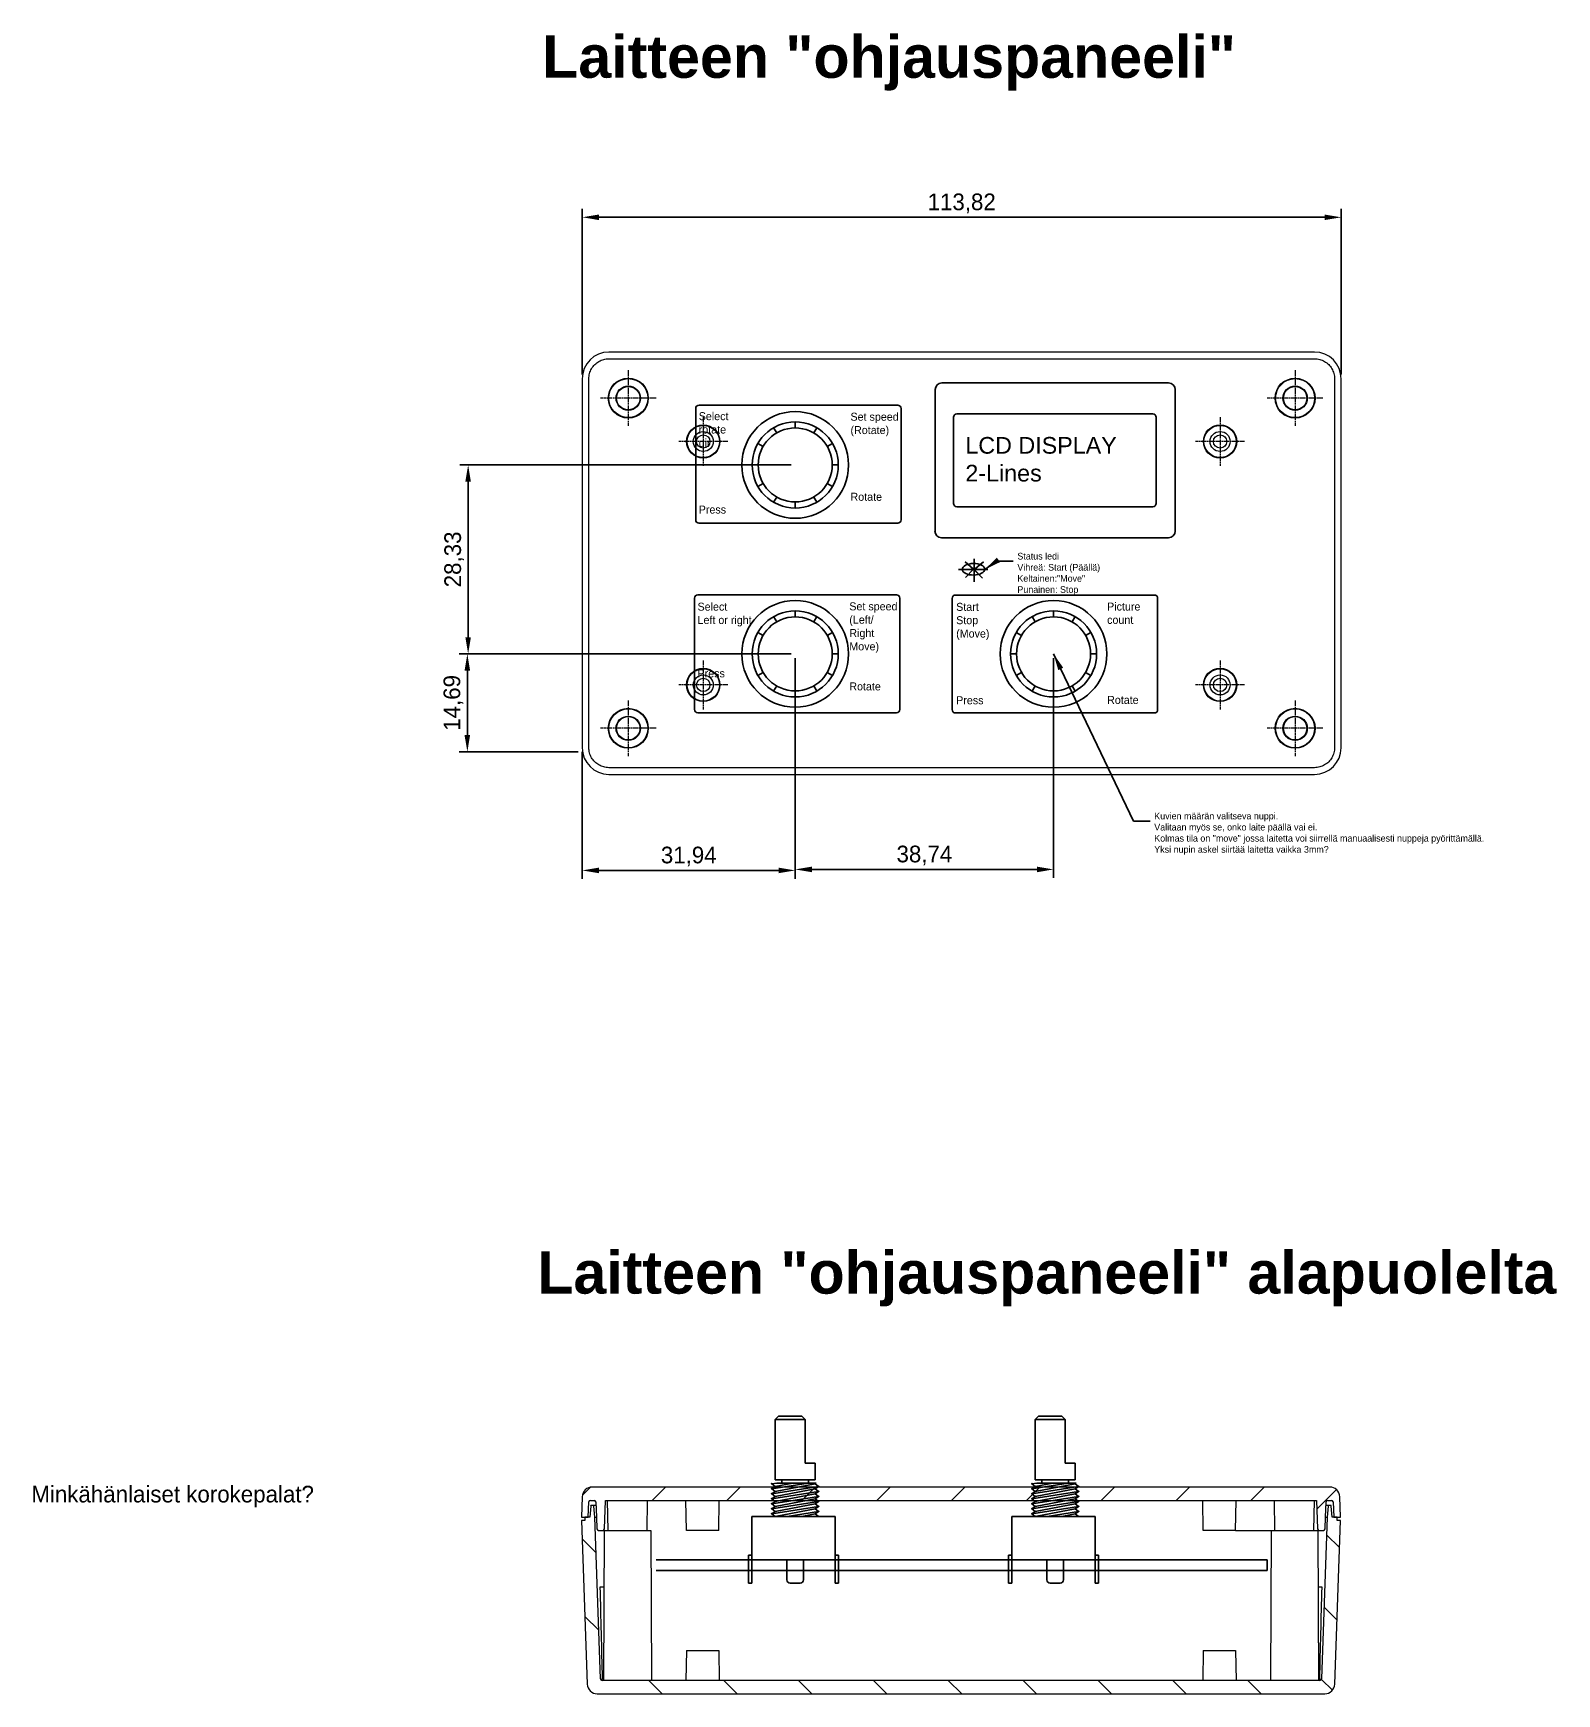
# Model space of a CAD drawing. Header units: millimetres. Extents: x -784753 to 2894, y -738 to 77802.
# Drawn here: x 950.7 to 1179.2, y -738.1 to -489.1 of the extents above; entities that cross this region are included whole.
import ezdxf

# ---------------------------------------------------------------- set-up
doc = ezdxf.new("R2010")
doc.units = ezdxf.units.MM
doc.linetypes.add('CHAIN', pattern=[0.7087, 0.4724, -0.0591, 0.1181, -0.0591])
for name, color, linetype, lineweight in [('Center Mark (ANSI)', 7, 'Continuous', 9), ('Dimension (ANSI)', 51, 'Continuous', 9), ('Hatch (ANSI)', 9, 'Continuous', 9), ('Symbol (ANSI)', 7, 'Continuous', 9), ('Visible (ANSI)', 7, 'Continuous', 18)]:
    doc.layers.add(name, color=color, linetype=linetype, lineweight=lineweight)
doc.layers.add('Comments', color=50, linetype='Continuous')
doc.styles.add('Text Style48', font='ARIALBD.TTF')
doc.dimstyles.new('ISO-25', dxfattribs={"dimtxt": 2.5, "dimasz": 2.5, "dimexe": 1.25, "dimexo": 0.625, "dimtad": 1, "dimtxsty": 'Standard', "dimcen": 2.5, "dimadec": 0, "dimazin": 0, "dimtfac": 1, "dimtmove": 0, "dimatfit": 3, "dimfxl": 0, "dimarcsym": 0})

msp = doc.modelspace()

# ---------------------------------------------------------------- texts
at = {"char_height": 1.2, "width": 7.72906, "attachment_point": 1}
for s, insert in [('Select \\Protate\\Pdir.\\P\\P\\P\\P\\PPress', (1050.497, -545.903)), ('Set speed\\P(Rotate)\\P\\P\\P\\P\\PRotate', (1073.256, -545.985)), ('Select\\PLeft or right\\P\\P\\P\\PPress', (1050.32, -574.463)), ('Set speed\\P(Left/\\PRight\\PMove)\\P\\P\\PRotate', (1073.079, -574.416)), ('Start\\PStop\\P(Move)\\P\\P\\P\\P\\PPress', (1089.104, -574.492)), ('Picture count\\P\\P\\P\\P\\P\\PRotate', (1111.735, -574.445))]:
    msp.add_mtext(s, dxfattribs=dict(at, insert=insert))
at = {"layer": 'Comments', "attachment_point": 1}
for s, insert, char_height, width in [('Status ledi\\PVihreä: Start (Päällä)\\PKeltainen:"Move"\\PPunainen: Stop', (1098.282, -566.996), 1, 22.20321), ('Kuvien määrän valitseva nuppi.\\PValitaan myös se, onko laite päällä vai ei.\\PKolmas tila on "move" jossa laitetta voi siirrellä manuaalisesti nuppeja pyörittämällä.\\PYksi nupin askel siirtää laitetta vaikka 3mm?', (1118.808, -605.955), 1, 47.68318), ('Minkähänlaiset korokepalat?', (950.422, -706.873), 2.5, 71.51439)]:
    msp.add_mtext(s, dxfattribs=dict(at, insert=insert, char_height=char_height, width=width))
at = {"layer": 'Symbol (ANSI)', "char_height": 6.35, "attachment_point": 7, "style": 'Text Style48'}
for s, insert in [('Laitteen "ohjauspaneeli"', (1027.022, -497.686)), ('Laitteen "ohjauspaneeli" alapuolelta', (1026.288, -679.979))]:
    msp.add_mtext(s, dxfattribs=dict(at, insert=insert))

# ---------------------------------------------------------------- blocks, each defined once
blk = doc.blocks.new('DIGITAL-ENCODER-KNOB-TOPS')
for p, q in [((-2.78, 4.81), (-3.23, 5.59)), ((-3.23, 5.59), (-2.78, 4.81)), ((0, 5.55), (0, 6.46)), ((0, 6.46), (0, 5.55)), ((2.77, 4.81), (3.23, 5.59)), ((3.23, 5.59), (2.77, 4.81)), ((-4.81, 2.77), (-5.59, 3.23)), ((-5.59, 3.23), (-4.81, 2.77)), ((4.81, 2.77), (5.59, 3.23)), ((5.59, 3.23), (4.81, 2.77)), ((-5.55, 0), (-6.46, 0)), ((-6.46, 0), (-5.55, 0)), ((5.55, 0), (6.46, 0)), ((6.46, 0), (5.55, 0)), ((-5.59, -3.23), (-4.81, -2.78)), ((-4.81, -2.78), (-5.59, -3.23)), ((-2.78, -4.81), (-3.23, -5.59)), ((-3.23, -5.59), (-2.78, -4.81)), ((2.77, -4.81), (3.23, -5.59)), ((4.81, -2.78), (5.59, -3.23)), ((0, -5.55), (0, -6.46))]:
    blk.add_line(p, q)
for radius in [8, 6.46, 5.55]:
    blk.add_circle((0, 0), radius)
blk = doc.blocks.new('lcd-display')
at = {"color": 251}
for p, q in [((31.75, 5.15), (-2.25, 5.15)), ((-3.25, 4.15), (-3.25, -17.05)), ((32.75, -17.05), (32.75, 4.15)), ((-2.25, -18.05), (31.75, -18.05))]:
    blk.add_line(p, q, dxfattribs=at)
for p, q in [((-0.5, 0), (-0.5, -12.9)), ((29.4, 0.5), (0, 0.5)), ((29.9, -12.9), (29.9, 0)), ((0, -13.4), (29.4, -13.4))]:
    blk.add_line(p, q)
for centre, start, end in [((-2.25, 4.15), 90, 180), ((31.75, 4.15), 0, 90), ((-2.3, -17.05), 180, 270), ((31.75, -17.05), 270, 0)]:
    blk.add_arc(centre, 1, start, end, dxfattribs=at)
for centre, start, end in [((0, 0), 90, 180), ((29.4, 0), 0, 90), ((0, -12.9), 180, 270), ((29.4, -12.9), 270, 0)]:
    blk.add_arc(centre, 0.5, start, end)
at = {"insert": (1.27, -2.95), "char_height": 2.5, "width": 28.9228, "attachment_point": 1}
blk.add_mtext('{\\fArial|b0|i0|c0|p34;LCD DISPLAY\\P2-Lines}', dxfattribs=at)
blk = doc.blocks.new('*D76')
at = {"layer": 'Defpoints', "color": 0, "lineweight": -3}
for p in [(1064.96, -582.14), (1033.03, -596.21), (1033.03, -614.61)]:
    blk.add_point(p, dxfattribs=at)
at = {"layer": 'Dimension (ANSI)', "color": 0, "lineweight": -2}
for p, q in [((1064.96, -582.77), (1064.96, -615.86)), ((1033.03, -596.83), (1033.03, -615.86)), ((1062.46, -614.61), (1035.53, -614.61))]:
    blk.add_line(p, q, dxfattribs=at)
for points in [[(1035.53, -615.03), (1035.53, -614.19), (1033.03, -614.61)], [(1062.46, -614.19), (1062.46, -615.03), (1064.96, -614.61)]]:
    blk.add_solid(points, dxfattribs=at)
at = {"layer": 'Dimension (ANSI)', "color": 0, "lineweight": -2, "insert": (1049, -612.53), "char_height": 2.5, "attachment_point": 5}
blk.add_mtext('31,94', dxfattribs=at)
blk = doc.blocks.new('*D77')
at = {"layer": 'Defpoints', "color": 0, "lineweight": -3}
for p in [(1064.96, -582.14), (1015.8, -596.83), (1033.03, -596.83)]:
    blk.add_point(p, dxfattribs=at)
at = {"layer": 'Dimension (ANSI)', "color": 0, "lineweight": -2}
for p, q in [((1064.34, -582.14), (1014.55, -582.14)), ((1015.8, -584.64), (1015.8, -594.33)), ((1032.4, -596.83), (1014.55, -596.83))]:
    blk.add_line(p, q, dxfattribs=at)
for points in [[(1015.38, -584.64), (1016.21, -584.64), (1015.8, -582.14)], [(1016.21, -594.33), (1015.38, -594.33), (1015.8, -596.83)]]:
    blk.add_solid(points, dxfattribs=at)
at = {"layer": 'Dimension (ANSI)', "color": 0, "lineweight": -2, "insert": (1013.71, -589.49), "char_height": 2.5, "attachment_point": 5, "rotation": 90}
blk.add_mtext('14,69', dxfattribs=at)
blk = doc.blocks.new('*D78')
at = {"layer": 'Defpoints', "color": 0, "lineweight": -3}
for p in [(1064.96, -553.82), (1015.92, -582.14), (1064.96, -582.14)]:
    blk.add_point(p, dxfattribs=at)
at = {"layer": 'Dimension (ANSI)', "color": 0, "lineweight": -2}
for p, q in [((1064.34, -553.82), (1014.67, -553.82)), ((1015.92, -556.32), (1015.92, -579.64)), ((1064.34, -582.14), (1014.67, -582.14))]:
    blk.add_line(p, q, dxfattribs=at)
for points in [[(1015.5, -556.32), (1016.33, -556.32), (1015.92, -553.82)], [(1016.33, -579.64), (1015.5, -579.64), (1015.92, -582.14)]]:
    blk.add_solid(points, dxfattribs=at)
at = {"layer": 'Dimension (ANSI)', "color": 0, "lineweight": -2, "insert": (1013.83, -567.98), "char_height": 2.5, "attachment_point": 5, "rotation": 90}
blk.add_mtext('28,33', dxfattribs=at)
blk = doc.blocks.new('*D79')
at = {"layer": 'Defpoints', "color": 0, "lineweight": -3}
for p in [(1064.96, -582.14), (1103.71, -582.14), (1103.71, -614.46)]:
    blk.add_point(p, dxfattribs=at)
at = {"layer": 'Dimension (ANSI)', "color": 0, "lineweight": -2}
for p, q in [((1064.96, -582.77), (1064.96, -615.71)), ((1103.71, -582.77), (1103.71, -615.71)), ((1067.46, -614.46), (1101.21, -614.46))]:
    blk.add_line(p, q, dxfattribs=at)
for points in [[(1067.46, -614.88), (1067.46, -614.04), (1064.96, -614.46)], [(1101.21, -614.04), (1101.21, -614.88), (1103.71, -614.46)]]:
    blk.add_solid(points, dxfattribs=at)
at = {"layer": 'Dimension (ANSI)', "color": 0, "lineweight": -2, "insert": (1084.34, -612.38), "char_height": 2.5, "attachment_point": 5}
blk.add_mtext('38,74', dxfattribs=at)
blk = doc.blocks.new('*D80')
at = {"layer": 'Defpoints', "color": 0, "lineweight": -3}
for p in [(1146.84, -516.68), (1033.03, -540.89), (1146.84, -540.89)]:
    blk.add_point(p, dxfattribs=at)
at = {"layer": 'Dimension (ANSI)', "color": 0, "lineweight": -2}
for p, q in [((1033.03, -540.26), (1033.03, -515.43)), ((1035.53, -516.68), (1144.34, -516.68)), ((1146.84, -540.26), (1146.84, -515.43))]:
    blk.add_line(p, q, dxfattribs=at)
for points in [[(1035.53, -517.1), (1035.53, -516.27), (1033.03, -516.68)], [(1144.34, -516.27), (1144.34, -517.1), (1146.84, -516.68)]]:
    blk.add_solid(points, dxfattribs=at)
at = {"layer": 'Dimension (ANSI)', "color": 0, "lineweight": -2, "insert": (1089.93, -514.6), "char_height": 2.5, "attachment_point": 5}
blk.add_mtext('113,82', dxfattribs=at)
blk = doc.blocks.new('DIGITAL-ENCODER-SIDE')
for p, q in [((526.36, 13.59), (526.86, 14.09)), ((526.36, 13.59), (526.36, 4.59)), ((526.36, 13.59), (526.36, 7.09)), ((530.86, 13.59), (526.36, 13.59)), ((526.86, 14.09), (530.36, 14.09)), ((530.36, 14.09), (530.86, 13.59)), ((530.86, 7.09), (530.86, 13.59)), ((530.86, 7.09), (532.36, 7.09)), ((532.36, 4.59), (532.36, 7.09)), ((525.86, 3.22), (531.3, 4.09)), ((525.86, 3.97), (526.61, 4.09)), ((526.36, 3.59), (525.86, 3.97)), ((525.86, 3.22), (526.36, 3.59)), ((525.86, 2.47), (532.86, 3.59)), ((526.36, 2.84), (525.86, 3.22)), ((525.86, 2.47), (526.36, 2.84)), ((525.86, 1.72), (532.86, 2.84)), ((532.36, 4.59), (526.36, 4.59)), ((526.36, 3.59), (529.02, 4.09)), ((526.36, 2.84), (532.36, 3.97)), ((526.36, 2.09), (532.36, 3.22)), ((526.61, 4.09), (532.52, 4.09)), ((529.36, 4.59), (527.36, 4.59)), ((527.36, 4.59), (527.36, 4.09)), ((529.36, 4.59), (532.36, 4.59)), ((529.36, 4.59), (531.36, 4.59)), ((531.36, 4.59), (531.36, 4.09)), ((532.36, 3.97), (532.52, 4.09)), ((532.86, 3.59), (532.36, 3.97)), ((532.36, 3.22), (532.86, 3.59)), ((532.86, 2.84), (532.36, 3.22)), ((532.36, 2.47), (532.86, 2.84)), ((526.36, 2.09), (525.86, 2.47)), ((525.86, 1.72), (526.36, 2.09)), ((525.86, 0.97), (532.86, 2.09)), ((526.36, 1.34), (525.86, 1.72)), ((525.86, 0.97), (526.36, 1.34)), ((525.86, 0.22), (532.86, 1.34)), ((526.36, 0.59), (525.86, 0.97)), ((525.86, 0.22), (526.36, 0.59)), ((525.86, -0.53), (532.86, 0.59)), ((526.36, -0.16), (525.86, 0.22)), ((526.36, 1.34), (532.36, 2.47)), ((526.36, 0.59), (532.36, 1.72)), ((526.36, -0.16), (532.36, 0.97)), ((526.36, -0.91), (532.36, 0.22)), ((532.86, 2.09), (532.36, 2.47)), ((532.36, 1.72), (532.86, 2.09)), ((532.86, 1.34), (532.36, 1.72)), ((532.36, 0.97), (532.86, 1.34)), ((532.86, 0.59), (532.36, 0.97)), ((532.36, 0.22), (532.86, 0.59)), ((532.86, -0.16), (532.36, 0.22)), ((522.86, -0.91), (522.86, -7.41)), ((535.36, -0.91), (522.86, -0.91)), ((529.11, -0.91), (525.61, -0.91)), ((525.86, -0.53), (526.36, -0.16)), ((526.36, -0.91), (525.86, -0.53)), ((532.61, -0.91), (526.11, -0.91)), ((526.36, -0.91), (526.36, -0.91)), ((528.17, -0.91), (532.86, -0.16)), ((530.34, -0.91), (532.36, -0.53)), ((532.36, -0.53), (532.86, -0.16)), ((532.86, -0.91), (532.36, -0.53)), ((535.36, -7.41), (535.36, -0.91)), ((522.86, -6.73), (522.36, -6.73)), ((522.36, -6.73), (522.36, -7.41)), ((522.36, -7.41), (522.36, -10.91)), ((522.86, -7.41), (535.36, -7.41)), ((522.86, -10.91), (522.86, -7.41)), ((528.11, -10.41), (528.11, -7.41)), ((528.11, -7.41), (530.61, -7.41)), ((530.61, -7.41), (530.61, -10.41)), ((535.36, -7.41), (535.36, -6.73)), ((535.36, -6.73), (535.36, -6.73)), ((535.36, -6.73), (535.87, -6.73)), ((535.37, -10.91), (535.36, -7.41)), ((535.87, -6.73), (535.87, -7.41)), ((535.87, -7.41), (535.87, -10.91)), ((522.36, -10.91), (522.86, -10.91)), ((529.36, -10.91), (528.61, -10.91)), ((530.11, -10.91), (529.36, -10.91)), ((535.87, -10.91), (535.37, -10.91)), ((535.37, -10.91), (535.87, -10.91)), ((535.87, -10.91), (535.37, -10.91))]:
    blk.add_line(p, q)
for centre, start, end in [((528.61, -10.41), 180, 270), ((530.11, -10.41), 270, 0)]:
    blk.add_arc(centre, 0.5, start, end)
for p in [(525.86, 3.97), (525.86, 3.22), (526.36, 3.59), (526.36, 2.84), (532.36, 3.97), (532.36, 3.22), (532.86, 3.59), (532.86, 2.84), (525.86, 2.47), (525.86, 1.72), (525.86, 0.97), (525.86, 0.22), (526.36, 2.09), (526.36, 1.34), (526.36, 0.59), (532.36, 2.47), (532.36, 1.72), (532.36, 0.97), (532.36, 0.22), (532.86, 2.09), (532.86, 1.34), (532.86, 0.59), (525.86, -0.53), (526.36, -0.16), (526.36, -0.91), (532.36, -0.53), (532.86, -0.16), (532.86, -0.91)]:
    blk.add_point(p)
blk = doc.blocks.new('piirilevy')
for p, q in [((541.4, 50.88), (633.05, 50.88)), ((633.05, 50.88), (633.05, 49.28)), ((545.95, 49.28), (541.4, 49.28)), ((633.05, 49.28), (545.95, 49.28))]:
    blk.add_line(p, q)
for p in [(32.89, 58.29), (71.89, 58.29)]:
    blk.add_blockref('DIGITAL-ENCODER-SIDE', p)
blk = doc.blocks.new('HAMMOND-1591XXBTBU-LEFT')
at = {"layer": 'Hatch (ANSI)'}
h = blk.add_hatch(dxfattribs=at)
h.set_pattern_fill('ANSI31', color=256, scale=63.5, style=0)
h.set_pattern_definition([(45, (-524.946, -268.1784), (-5.61266, 5.61266), [])])
edge = h.paths.add_edge_path()
edge.add_ellipse((1.5, -0.05), major_axis=(0, 1.5), ratio=1, start_angle=0, end_angle=88)
edge.add_line((0, 0), (-0.11, -3.05))
edge.add_line((-0.11, -3.05), (0.38, -3.05))
edge.add_line((0.38, -3.05), (0.89, -3.05))
edge.add_line((0.89, -3.05), (0.99, -0.79))
edge.add_ellipse((1.24, -0.8), major_axis=(-0.25, 0.011), ratio=1, start_angle=272.5, end_angle=360, ccw=False)
edge.add_line((1.24, -0.55), (1.79, -0.55))
edge.add_ellipse((1.79, -0.8), major_axis=(0, 0.25), ratio=1, start_angle=272.5, end_angle=360, ccw=False)
edge.add_line((2.04, -0.79), (2.14, -3.05))
edge.add_line((2.14, -3.05), (2.2, -4.81))
edge.add_ellipse((2.45, -4.8), major_axis=(0.25, 0.009), ratio=1, start_angle=180, end_angle=268)
edge.add_line((2.45, -5.05), (3.08, -5.05))
edge.add_ellipse((3.08, -4.8), major_axis=(0, -0.25), ratio=1, start_angle=0, end_angle=88)
edge.add_line((3.33, -4.81), (3.48, -0.55))
edge.add_line((3.48, -0.55), (110.12, -0.55))
edge.add_line((110.12, -0.55), (110.27, -4.81))
edge.add_ellipse((110.52, -4.8), major_axis=(0.25, 0.009), ratio=1, start_angle=180, end_angle=268)
edge.add_line((110.52, -5.05), (111.15, -5.05))
edge.add_ellipse((111.15, -4.8), major_axis=(0, -0.25), ratio=1, start_angle=0, end_angle=88)
edge.add_line((111.4, -4.81), (111.46, -3.05))
edge.add_line((111.46, -3.05), (111.56, -0.79))
edge.add_ellipse((111.81, -0.8), major_axis=(-0.25, 0.011), ratio=1, start_angle=272.5, end_angle=360, ccw=False)
edge.add_line((111.81, -0.55), (112.36, -0.55))
edge.add_ellipse((112.36, -0.8), major_axis=(0, 0.25), ratio=1, start_angle=272.5, end_angle=360, ccw=False)
edge.add_line((112.61, -0.79), (112.71, -3.05))
edge.add_line((112.71, -3.05), (113.23, -3.05))
edge.add_line((113.23, -3.05), (113.71, -3.05))
edge.add_line((113.71, -3.05), (113.6, 0))
edge.add_ellipse((112.1, -0.05), major_axis=(0.05, -1.5), ratio=1, start_angle=90, end_angle=178)
edge.add_line((112.1, 1.45), (1.5, 1.45))
h = blk.add_hatch(dxfattribs=at)
h.set_pattern_fill('ANSI31', color=256, scale=63.5, angle=-90, style=0)
h.set_pattern_definition([(-45, (-524.946, -268.1784), (5.61266, 5.61266), [])])
edge = h.paths.add_edge_path()
edge.add_line((113.23, -3.55), (113.23, -3.05))
edge.add_line((113.23, -3.05), (112.71, -3.05))
edge.add_line((112.71, -3.05), (112.48, -3.05))
edge.add_line((112.48, -3.05), (112.33, -1.42))
edge.add_ellipse((112.21, -1.43), major_axis=(0.125, 0.011), ratio=1, start_angle=360, end_angle=445)
edge.add_line((112.21, -1.3), (111.99, -1.3))
edge.add_ellipse((111.99, -1.43), major_axis=(0, 0.125), ratio=1, start_angle=0, end_angle=85)
edge.add_line((111.87, -1.42), (111.73, -3.05))
edge.add_line((111.73, -3.05), (110.88, -27.31))
edge.add_ellipse((110.63, -27.3), major_axis=(-0.009, -0.25), ratio=1, start_angle=2, end_angle=90, ccw=False)
edge.add_line((110.63, -27.55), (2.97, -27.55))
edge.add_ellipse((2.97, -27.3), major_axis=(-0.25, 0), ratio=1, start_angle=2, end_angle=90, ccw=False)
edge.add_line((2.72, -27.31), (1.88, -3.05))
edge.add_line((1.88, -3.05), (1.73, -1.42))
edge.add_ellipse((1.61, -1.43), major_axis=(0.125, 0.011), ratio=1, start_angle=360, end_angle=445)
edge.add_line((1.61, -1.3), (1.39, -1.3))
edge.add_ellipse((1.39, -1.43), major_axis=(0, 0.125), ratio=1, start_angle=0, end_angle=85)
edge.add_line((1.27, -1.42), (1.13, -3.05))
edge.add_line((1.13, -3.05), (0.89, -3.05))
edge.add_line((0.89, -3.05), (0.38, -3.05))
edge.add_line((0.38, -3.05), (0.38, -3.55))
edge.add_line((0.38, -3.55), (-0.11, -3.55))
edge.add_line((-0.11, -3.55), (0.75, -28.1))
edge.add_ellipse((2.25, -28.05), major_axis=(-0.05, 1.5), ratio=1, start_angle=90, end_angle=178)
edge.add_line((2.25, -29.55), (111.35, -29.55))
edge.add_ellipse((111.35, -28.05), major_axis=(0, -1.5), ratio=1, start_angle=0, end_angle=88)
edge.add_line((112.85, -28.1), (113.71, -3.55))
edge.add_line((113.71, -3.55), (113.23, -3.55))
at = {"layer": 'Visible (ANSI)'}
for p, q in [((0, 0), (-0.11, -3.05)), ((112.1, 1.45), (1.5, 1.45)), ((113.71, -3.05), (113.6, 0)), ((0.89, -3.05), (0.99, -0.79)), ((1.27, -1.42), (1.13, -3.05)), ((1.24, -0.55), (1.79, -0.55)), ((1.61, -1.3), (1.39, -1.3)), ((2.07, -1.3), (1.61, -1.3)), ((1.88, -3.05), (1.73, -1.42)), ((2.04, -0.79), (2.14, -3.05)), ((3.33, -4.81), (3.48, -0.55)), ((3.48, -0.55), (110.12, -0.55)), ((3.88, -5.05), (3.8, -0.55)), ((9.72, -5.05), (9.8, -0.55)), ((15.63, -5.05), (15.55, -0.55)), ((20.47, -5.05), (20.55, -0.55)), ((93.13, -5.05), (93.05, -0.55)), ((97.97, -5.05), (98.05, -0.55)), ((103.88, -5.05), (103.8, -0.55)), ((109.72, -5.05), (109.8, -0.55)), ((110.12, -0.55), (110.27, -4.81)), ((111.46, -3.05), (111.56, -0.79)), ((111.99, -1.3), (111.54, -1.3)), ((111.87, -1.42), (111.73, -3.05)), ((111.81, -0.55), (112.36, -0.55)), ((112.21, -1.3), (111.99, -1.3)), ((112.48, -3.05), (112.33, -1.42)), ((112.61, -0.79), (112.71, -3.05)), ((-0.11, -3.05), (0.89, -3.05)), ((0.38, -3.55), (-0.11, -3.55)), ((-0.11, -3.55), (0.75, -28.1)), ((1.13, -3.05), (0.38, -3.05)), ((0.38, -3.05), (0.38, -3.55)), ((2.72, -27.31), (1.88, -3.05)), ((1.88, -3.05), (2.14, -3.05)), ((2.14, -3.05), (2.2, -4.81)), ((111.73, -3.05), (110.88, -27.31)), ((111.4, -4.81), (111.46, -3.05)), ((111.46, -3.05), (111.73, -3.05)), ((113.23, -3.05), (112.48, -3.05)), ((112.71, -3.05), (113.71, -3.05)), ((112.85, -28.1), (113.71, -3.55)), ((113.23, -3.55), (113.23, -3.05)), ((113.71, -3.55), (113.23, -3.55)), ((2.45, -5.05), (3.08, -5.05)), ((3.08, -5.05), (3.3, -5.05)), ((3.3, -5.05), (3.2, -27.55)), ((3.3, -5.05), (10.3, -5.05)), ((10.3, -5.05), (10.4, -27.55)), ((20.47, -5.05), (15.63, -5.05)), ((97.97, -5.05), (93.13, -5.05)), ((97.97, -5.05), (103.3, -5.05)), ((103.3, -5.05), (103.2, -27.55)), ((103.3, -5.05), (110.3, -5.05)), ((110.3, -5.05), (110.4, -27.55)), ((110.3, -5.05), (110.52, -5.05)), ((110.52, -5.05), (111.15, -5.05)), ((3.26, -13.55), (2.66, -13.55)), ((110.94, -13.55), (110.34, -13.55)), ((15.63, -23.05), (15.55, -27.55)), ((15.63, -23.05), (20.47, -23.05)), ((20.47, -23.05), (20.55, -27.55)), ((93.13, -23.05), (93.05, -27.55)), ((93.13, -23.05), (97.97, -23.05)), ((97.97, -23.05), (98.05, -27.55)), ((2.25, -29.55), (111.35, -29.55)), ((110.63, -27.55), (2.97, -27.55))]:
    blk.add_line(p, q, dxfattribs=at)
at = {"layer": 'Visible (ANSI)', "flags": 128}
for points in [[(3.18, -27.55), (3.17, -27.55), (3.16, -27.55), (3.15, -27.55), (3.14, -27.54), (3.13, -27.54), (3.12, -27.54), (3.11, -27.53), (3.1, -27.52), (3.09, -27.51), (3.08, -27.5), (3.07, -27.5), (3.06, -27.48), (3.05, -27.47), (3.04, -27.46), (3.04, -27.45), (3.03, -27.44), (3.02, -27.42), (3.02, -27.41), (3.01, -27.39), (3.01, -27.38), (3.01, -27.36), (3.01, -27.35), (3, -27.33), (3, -27.31)], [(110.6, -27.31), (110.6, -27.33), (110.6, -27.35), (110.59, -27.36), (110.59, -27.38), (110.59, -27.39), (110.58, -27.41), (110.58, -27.42), (110.57, -27.44), (110.57, -27.45), (110.56, -27.46), (110.55, -27.47), (110.54, -27.48), (110.53, -27.5), (110.53, -27.5), (110.52, -27.51), (110.51, -27.52), (110.5, -27.53), (110.49, -27.54), (110.47, -27.54), (110.46, -27.54), (110.45, -27.55), (110.44, -27.55), (110.43, -27.55), (110.42, -27.55)]]:
    blk.add_lwpolyline(points, dxfattribs=at)
at = {"layer": 'Visible (ANSI)'}
for centre, radius, start, end in [((1.5, -0.05), 1.5, 90, 178), ((112.1, -0.05), 1.5, 2, 90), ((1.24, -0.8), 0.25, 90, 177.5), ((1.39, -1.43), 0.125, 90, 175), ((1.61, -1.43), 0.125, 5, 90), ((1.79, -0.8), 0.25, 2.5, 90), ((111.81, -0.8), 0.25, 90, 177.5), ((111.99, -1.43), 0.125, 90, 175), ((112.21, -1.43), 0.125, 5, 90), ((112.36, -0.8), 0.25, 2.5, 90), ((2.45, -4.8), 0.25, 182, 270), ((3.08, -4.8), 0.25, 270, 358), ((110.52, -4.8), 0.25, 182, 270), ((111.15, -4.8), 0.25, 270, 358), ((2.97, -27.3), 0.25, 182, 270), ((110.63, -27.3), 0.25, 270, 358), ((2.25, -28.05), 1.5, 182, 270), ((111.35, -28.05), 1.5, 270, 358)]:
    blk.add_arc(centre, radius, start, end, dxfattribs=at)
for centre, major_axis, start_param, end_param in [((3.73, 1.09), (-2.59, 114.58), 1.698683, 1.821053), ((109.87, 1.09), (2.59, 114.58), 4.462133, 4.584503)]:
    blk.add_ellipse(centre, major_axis=major_axis, ratio=0.012351, start_param=start_param, end_param=end_param, dxfattribs=at)

# ---------------------------------------------------------------- dimensions: what is measured, and where the dimension line sits
at = {"layer": 'Dimension (ANSI)'}
for base, p1, p2, picture, middle in [((1146.841, -516.684), (1033.025, -540.888), (1146.841, -540.888), '*D80', (1089.933, -514.601)), ((1033.025, -614.61), (1064.965, -582.144), (1033.025, -596.209), '*D76', (1048.995, -612.527)), ((1103.707, -614.458), (1064.965, -582.144), (1103.707, -582.144), '*D79', (1084.336, -612.375))]:
    dim = msp.add_linear_dim(base=base, p1=p1, p2=p2, dimstyle='ISO-25', dxfattribs=at)
    dim.commit()
    dim.dimension.update_dxf_attribs({"geometry": picture, "text_midpoint": middle})
for base, p1, p2, picture, middle in [((1015.917, -582.144), (1064.965, -553.816), (1064.965, -582.144), '*D78', (1013.833, -567.98)), ((1015.795, -596.834), (1064.965, -582.144), (1033.025, -596.834), '*D77', (1013.712, -589.489))]:
    dim = msp.add_linear_dim(base=base, p1=p1, p2=p2, angle=90, dimstyle='ISO-25', dxfattribs=at)
    dim.commit()
    dim.dimension.update_dxf_attribs({"geometry": picture, "text_midpoint": middle})

# ---------------------------------------------------------------- linework, layer by layer
for p, q in [((1089.475, -569.504), (1093.835, -569.479)), ((1091.821, -569.491), (1089.475, -569.504)), ((1091.715, -569.462), (1090.429, -568.335)), ((1090.429, -568.335), (1091.818, -569.566)), ((1091.715, -569.462), (1090.479, -570.699)), ((1090.479, -570.699), (1091.715, -569.462)), ((1093.048, -570.795), (1091.715, -569.462)), ((1091.813, -568.031), (1091.812, -567.902)), ((1091.812, -567.902), (1091.821, -569.491)), ((1091.824, -571.334), (1091.813, -568.031)), ((1091.818, -569.566), (1093.219, -568.319)), ((1093.219, -568.319), (1091.821, -569.491)), ((1093.835, -569.479), (1091.821, -569.491)), ((1091.821, -569.491), (1093.048, -570.795))]:
    msp.add_line(p, q)
for points in [[(1050.54, -544.856), (1080.337, -544.856, -0.4142136), (1080.837, -545.356), (1080.837, -562.046, -0.4142136), (1080.337, -562.546), (1050.54, -562.546, -0.4142136), (1050.04, -562.046), (1050.04, -545.356, -0.4142136)], [(1050.362, -573.288), (1080.16, -573.288, -0.4142136), (1080.66, -573.788), (1080.66, -590.477, -0.4142136), (1080.16, -590.977), (1050.362, -590.977, -0.4142136), (1049.862, -590.477), (1049.862, -573.788, -0.4142136)], [(1089.019, -573.317), (1118.816, -573.317, -0.4142136), (1119.316, -573.817), (1119.316, -590.506, -0.4142136), (1118.816, -591.006), (1089.019, -591.006, -0.4142136), (1088.519, -590.506), (1088.519, -573.817, -0.4142136)]]:
    msp.add_lwpolyline(points, format="xyb", close=True)
msp.add_ellipse((1091.715, -569.462), major_axis=(1.683, 0.018), ratio=0.515391)
at = {"layer": 'Center Mark (ANSI)', "linetype": 'CHAIN', "ltscale": 1.853778}
for p, q in [((1039.933, -539.627), (1039.933, -547.97)), ((1139.933, -539.627), (1139.933, -547.97)), ((1044.105, -543.799), (1035.762, -543.799)), ((1144.105, -543.799), (1135.762, -543.799)), ((1039.933, -589.127), (1039.933, -597.47)), ((1139.933, -589.127), (1139.933, -597.47)), ((1044.105, -593.299), (1035.762, -593.299)), ((1144.105, -593.299), (1135.762, -593.299))]:
    msp.add_line(p, q, dxfattribs=at)
at = {"layer": 'Center Mark (ANSI)', "color": 251, "linetype": 'CHAIN', "ltscale": 1.631568}
for p, q in [((1051.183, -546.627), (1051.183, -553.97)), ((1128.683, -546.627), (1128.683, -553.97)), ((1054.855, -550.299), (1047.512, -550.299)), ((1132.355, -550.299), (1125.012, -550.299)), ((1051.183, -583.127), (1051.183, -590.47)), ((1128.683, -583.127), (1128.683, -590.47)), ((1054.855, -586.799), (1047.512, -586.799)), ((1132.355, -586.799), (1125.012, -586.799))]:
    msp.add_line(p, q, dxfattribs=at)
at = {"layer": 'Visible (ANSI)'}
for p, q in [((1142.844, -536.891), (1037.023, -536.891)), ((1037.023, -537.891), (1142.844, -537.891)), ((1033.025, -540.888), (1033.025, -596.209)), ((1034.025, -596.209), (1034.025, -540.888)), ((1145.841, -540.888), (1145.841, -596.209)), ((1146.841, -596.209), (1146.841, -540.888)), ((1142.844, -599.207), (1037.023, -599.207)), ((1037.023, -600.207), (1142.844, -600.207))]:
    msp.add_line(p, q, dxfattribs=at)
at = {"layer": 'Visible (ANSI)', "flags": 128}
for points in [[(1034.025, -540.888), (1034.032, -540.692), (1034.052, -540.497), (1034.085, -540.304), (1034.13, -540.113), (1034.187, -539.925), (1034.257, -539.741), (1034.337, -539.562), (1034.43, -539.389), (1034.532, -539.223), (1034.646, -539.063), (1034.769, -538.911), (1034.903, -538.768), (1035.046, -538.635), (1035.197, -538.511), (1035.357, -538.398), (1035.524, -538.295), (1035.697, -538.203), (1035.876, -538.122), (1036.059, -538.053), (1036.247, -537.995), (1036.438, -537.95), (1036.631, -537.917), (1036.827, -537.898), (1037.023, -537.891)], [(1142.844, -537.891), (1143.04, -537.898), (1143.235, -537.917), (1143.428, -537.95), (1143.619, -537.995), (1143.807, -538.053), (1143.991, -538.122), (1144.17, -538.203), (1144.343, -538.295), (1144.509, -538.398), (1144.669, -538.511), (1144.821, -538.635), (1144.964, -538.768), (1145.097, -538.911), (1145.221, -539.063), (1145.334, -539.223), (1145.437, -539.389), (1145.529, -539.562), (1145.61, -539.741), (1145.679, -539.925), (1145.737, -540.113), (1145.782, -540.304), (1145.815, -540.497), (1145.834, -540.692), (1145.841, -540.888)], [(1037.023, -599.207), (1036.827, -599.2), (1036.631, -599.18), (1036.438, -599.147), (1036.247, -599.102), (1036.059, -599.045), (1035.876, -598.975), (1035.697, -598.894), (1035.524, -598.802), (1035.357, -598.7), (1035.197, -598.586), (1035.046, -598.463), (1034.903, -598.329), (1034.769, -598.186), (1034.646, -598.035), (1034.532, -597.875), (1034.43, -597.708), (1034.337, -597.535), (1034.257, -597.356), (1034.187, -597.173), (1034.13, -596.985), (1034.085, -596.794), (1034.052, -596.601), (1034.032, -596.405), (1034.025, -596.209)], [(1145.841, -596.209), (1145.834, -596.405), (1145.815, -596.601), (1145.782, -596.794), (1145.737, -596.985), (1145.679, -597.173), (1145.61, -597.356), (1145.529, -597.535), (1145.437, -597.708), (1145.334, -597.875), (1145.221, -598.035), (1145.097, -598.186), (1144.964, -598.329), (1144.821, -598.463), (1144.669, -598.586), (1144.509, -598.7), (1144.343, -598.802), (1144.17, -598.894), (1143.991, -598.975), (1143.807, -599.045), (1143.619, -599.102), (1143.428, -599.147), (1143.235, -599.18), (1143.04, -599.2), (1142.844, -599.207)]]:
    msp.add_lwpolyline(points, dxfattribs=at)
at = {"layer": 'Visible (ANSI)'}
for centre, radius in [((1039.933, -543.799), 3), ((1039.933, -543.799), 2.921), ((1039.933, -543.799), 1.829), ((1039.933, -543.799), 1.75), ((1139.933, -543.799), 3), ((1139.933, -543.799), 2.921), ((1139.933, -543.799), 1.829), ((1139.933, -543.799), 1.75), ((1039.933, -593.299), 3), ((1039.933, -593.299), 2.921), ((1039.933, -593.299), 1.829), ((1039.933, -593.299), 1.75), ((1139.933, -593.299), 3), ((1139.933, -593.299), 2.921), ((1139.933, -593.299), 1.829), ((1139.933, -593.299), 1.75)]:
    msp.add_circle(centre, radius, dxfattribs=at)
at = {"layer": 'Visible (ANSI)', "color": 251}
for centre, radius in [((1051.183, -550.299), 2.5), ((1051.183, -550.299), 2.421), ((1051.183, -550.299), 1.5), ((1051.183, -550.299), 1), ((1128.683, -550.299), 2.5), ((1128.683, -550.299), 2.421), ((1128.683, -550.299), 1.5), ((1128.683, -550.299), 1), ((1051.183, -586.799), 2.5), ((1051.183, -586.799), 2.421), ((1128.683, -586.799), 2.5), ((1128.683, -586.799), 2.421), ((1051.183, -586.799), 1.5), ((1051.183, -586.799), 1), ((1128.683, -586.799), 1.5), ((1128.683, -586.799), 1)]:
    msp.add_circle(centre, radius, dxfattribs=at)
at = {"layer": 'Visible (ANSI)'}
for centre, major_axis in [((1037.028, -540.893), (-2.832, 2.832)), ((1142.839, -540.893), (2.832, 2.832)), ((1037.028, -596.204), (-2.832, -2.832)), ((1142.839, -596.204), (2.832, -2.832))]:
    msp.add_ellipse(centre, major_axis=major_axis, ratio=0.9987828, start_param=5.4983961, end_param=7.0679745, dxfattribs=at)

# ---------------------------------------------------------------- block references
for name, p in [('lcd-display', (1089.208, -546.674)), ('DIGITAL-ENCODER-KNOB-TOPS', (1064.965, -553.816)), ('DIGITAL-ENCODER-KNOB-TOPS', (1064.965, -582.144)), ('DIGITAL-ENCODER-KNOB-TOPS', (1103.707, -582.144)), ('piirilevy', (502.709, -768.839))]:
    msp.add_blockref(name, p)
at = {"lineweight": 0}
msp.add_blockref('HAMMOND-1591XXBTBU-LEFT', (1033.025, -708.509), dxfattribs=at)

msp.set_redraw_order([(e.dxf.handle, doc.entitydb.next_handle()) for e in msp.query("TEXT MTEXT ATTDEF DIMENSION ARC_DIMENSION")])  # texts and dimensions are drawn at this point

# ---------------------------------------------------------------- leaders
at = {"layer": 'Comments', "annotation_type": 0, "has_hookline": 1, "hookline_direction": 0}
for points, text_width in [([(1093.396, -569.482), (1095.157, -568.246), (1097.657, -568.246)], 19), ([(1103.707, -582.144), (1115.683, -607.205), (1118.183, -607.205)], 44.333)]:
    msp.add_leader(points, dimstyle='ISO-25', override={"dimgap": 0.625, "dimtad": 0}, dxfattribs=dict(at, text_width=text_width))

doc.saveas('drawing.dxf')
